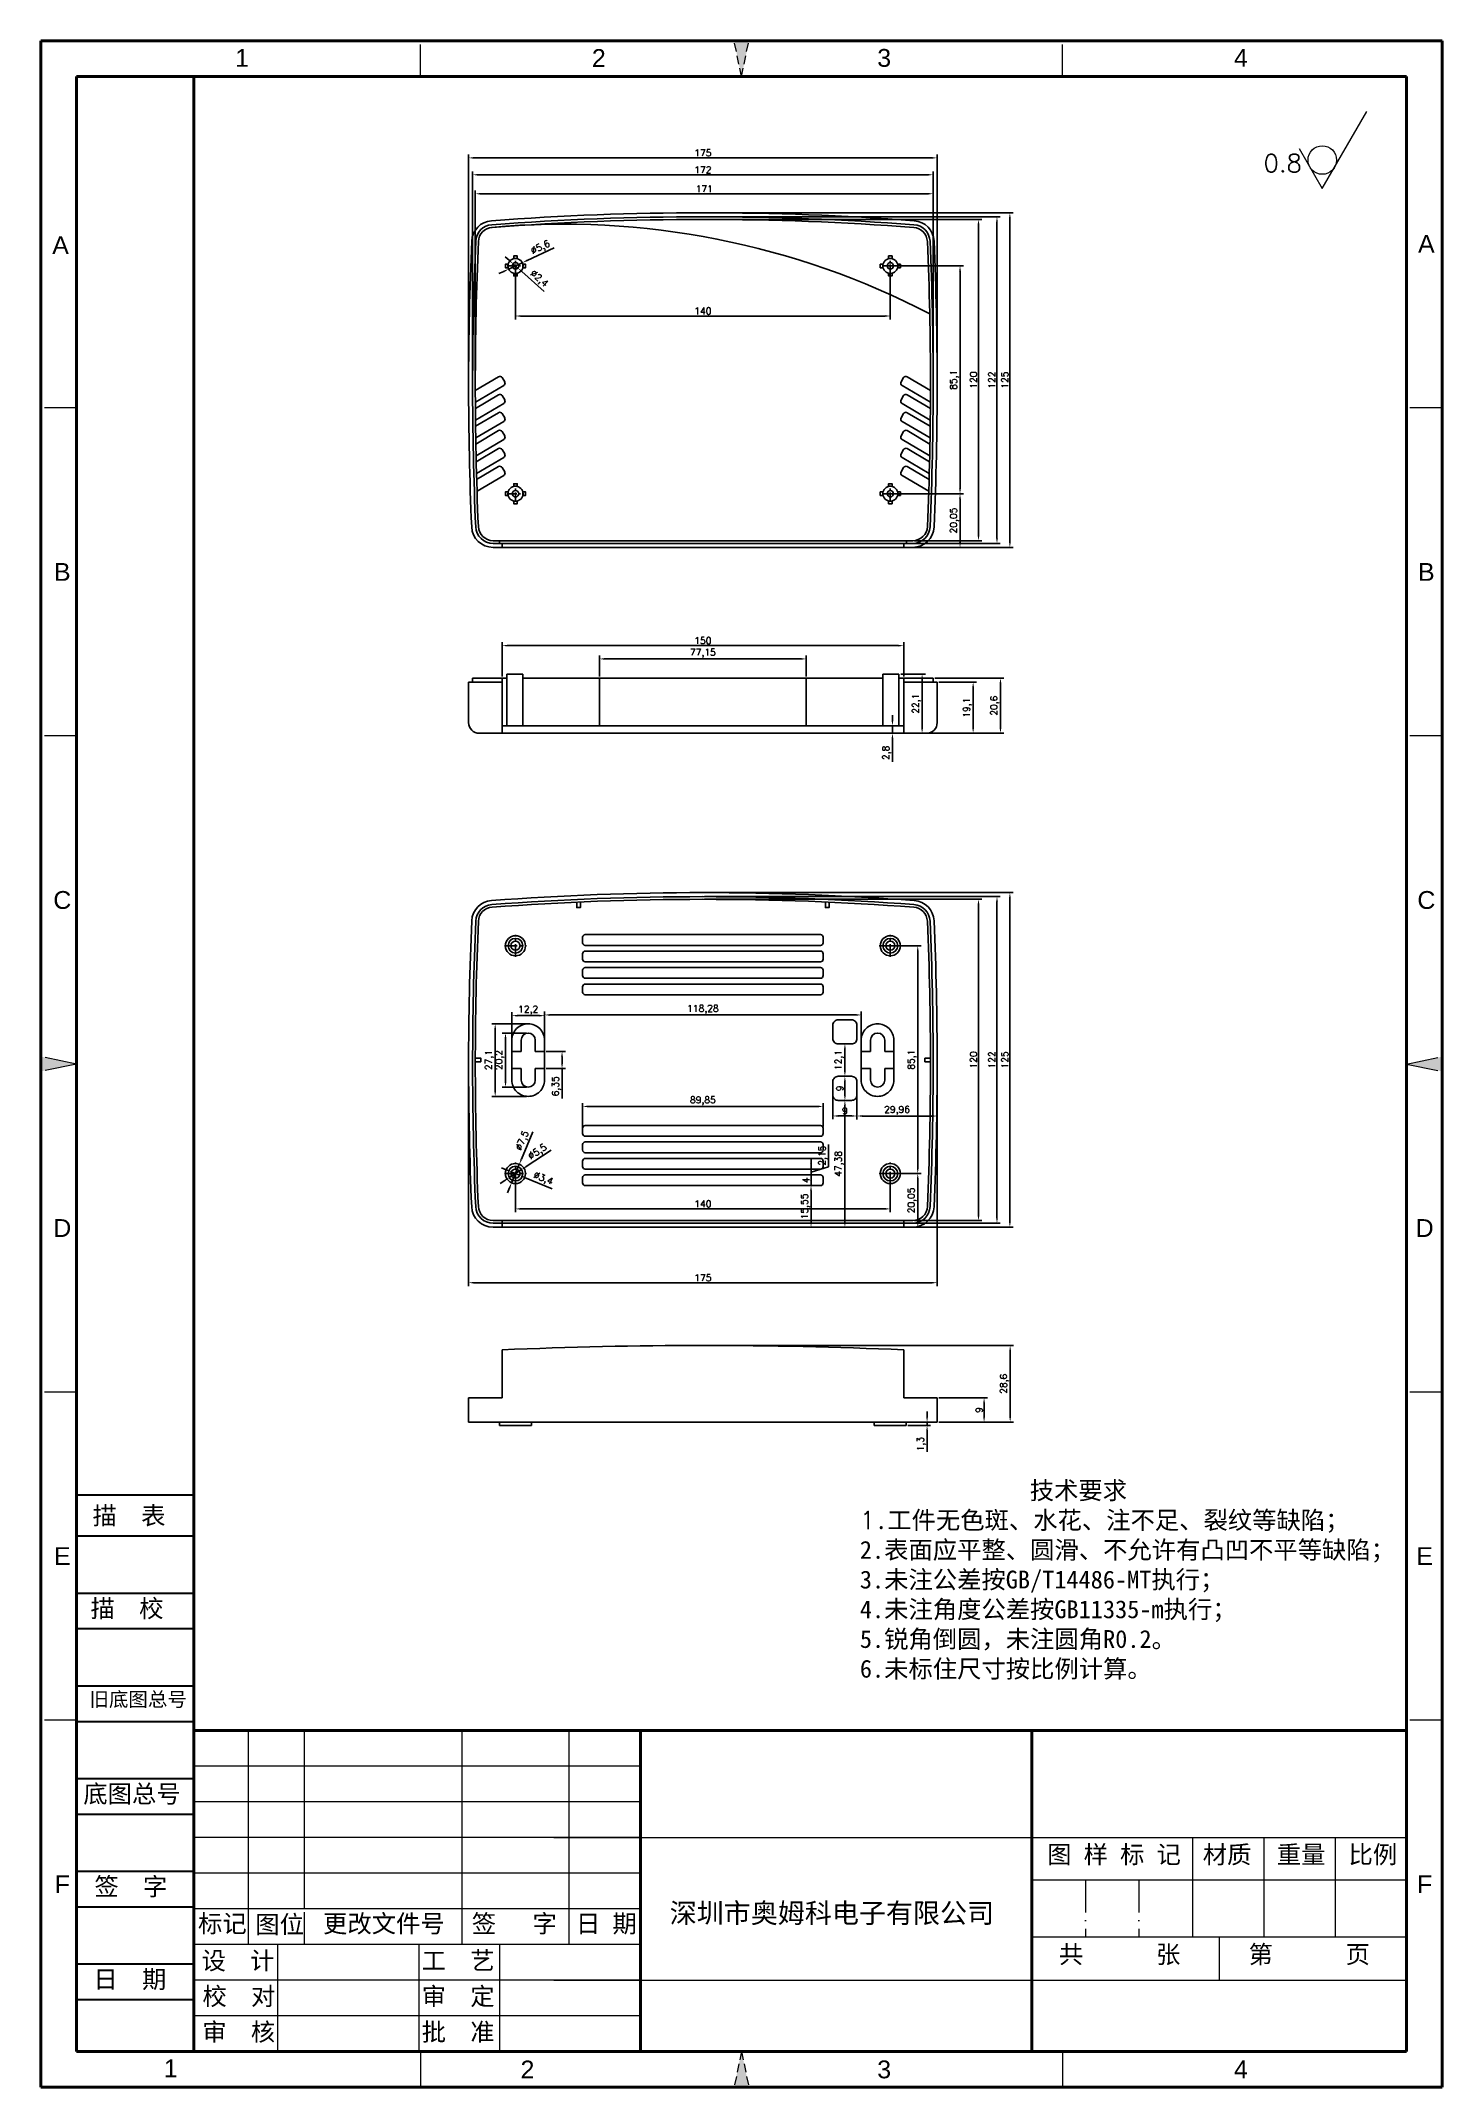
# Model space of a CAD drawing. Header units: millimetres. Extents: x 40460 to 40983, y -471 to 293.
import ezdxf
from ezdxf.enums import TextEntityAlignment as Align

# ---------------------------------------------------------------- set-up
doc = ezdxf.new("R2010")
doc.units = ezdxf.units.MM
for name, pattern in [('ACAD_ISO10W100', [18, 12, -3, 0, -3]), ('CENTER', [50.8, 31.75, -6.35, 6.35, -6.35]), ('HIDDEN2', [4.7625, 3.175, -1.5875])]:
    doc.linetypes.add(name, pattern=pattern)
for name, color, linetype, lineweight in [('dim', 82, 'Continuous', 9), ('图层1', 7, 'ACAD_ISO10W100', 15), ('图层2', 7, 'Continuous', 30), ('图层3', 7, 'Continuous', 15), ('图层4', 7, 'Continuous', 40), ('图层5', 7, 'HIDDEN2', 15), ('细实线', 3, 'Continuous', 18)]:
    doc.layers.add(name, color=color, linetype=linetype, lineweight=lineweight)
doc.layers.add('尺寸线', color=7, linetype='Continuous')
doc.styles.get("Standard").update_dxf_attribs({"font": 'txt', "bigfont": 'gbcbig.shx'})
doc.styles.add('样式 3', font='arial.ttf', dxfattribs={"height": 3.8})
doc.dimstyles.new('ISO-25', dxfattribs={"dimtxt": 2.5, "dimasz": 2.5, "dimexe": 1.25, "dimexo": 0.625, "dimtad": 1, "dimtxsty": 'Standard', "dimcen": 2.5, "dimadec": 0, "dimazin": 0, "dimtfac": 1, "dimtmove": 0, "dimatfit": 3, "dimfxl": 0, "dimarcsym": 0})

msp = doc.modelspace()

# ---------------------------------------------------------------- texts
at = {"layer": '图层1', "color": 0, "style": '样式 3'}
for s, p in [('B', (40467.641, 94.783)), ('B', (40977.085, 94.783)), ('C', (40467.641, -27.779)), ('C', (40977.085, -27.779)), ('D', (40467.641, -150.34)), ('D', (40976.461, -150.34)), ('E', (40467.641, -272.902)), ('E', (40976.461, -272.902)), ('F', (40467.641, -395.463)), ('F', (40976.461, -395.463))]:
    msp.add_text(s, height=6.661, dxfattribs=at).set_placement(p, align=Align.MIDDLE)
at = {"layer": '图层1', "color": 0, "attachment_point": 1}
for s, insert, char_height, width in [('{\\fSimSun|b0|i0|c134|p2;图 样 标 记}', (40835.475, -381.035), 6.66095, 82.63926), ('{\\fSimSun|b0|i0|c134|p2;材质 }', (40893.57, -381.063), 6.66095, 55.55316), ('{\\fSimSun|b0|i0|c134|p2;深圳市奥姆科电子有限公司}', (40694.501, -402.556), 7.40106, 139.84534), ('{\\fSimSun|b0|i0|c134|p2;标记}', (40518.354, -406.866), 6.66095, 18.65067), ('{\\fSimSun|b0|i0|c134|p2;图位}', (40539.745, -407.135), 6.66095, 18.65067), ('{\\fSimSun|b0|i0|c134|p2;更改文件号}', (40565.035, -406.866), 6.66095, 55.55316), ('{\\fSimSun|b0|i0|c134|p2;审  核}', (40519.922, -447.334), 6.66095, 54.01581), ('{\\fSimSun|b0|i0|c134|p2;批  准}', (40601.869, -447.334), 6.66095, 55.55316)]:
    msp.add_mtext(s, dxfattribs=dict(at, insert=insert, char_height=char_height, width=width))
at = {"layer": '图层2', "color": 0, "attachment_point": 1}
for s, insert, char_height, width in [('{\\fSimSun|b0|i0|c134|p2;描\\fSimSun|b0|i0|c0|p2;  \\fSimSun|b0|i0|c134|p2;表}', (40478.946, -254.462), 6.66088, 74.63965), ('{\\fSimSun|b0|i0|c134|p2;描\\fSimSun|b0|i0|c0|p2;  \\fSimSun|b0|i0|c134|p2;校}', (40478.187, -289.099), 6.66088, 74.63965), ('{\\fSimSun|b0|i0|c134|p2;旧底图总号}', (40477.812, -323.735), 5.32876, 74.63965), ('{\\fSimSun|b0|i0|c134|p2;底图总号}', (40475.502, -358.372), 6.66088, 74.63965), ('{\\fSimSun|b0|i0|c134|p2;重量 }', (40921.227, -381.063), 6.66095, 55.55316), ('{\\fSimSun|b0|i0|c134|p2;比例 }', (40948.025, -381.063), 6.66095, 55.55316), ('{\\fSimSun|b0|i0|c134|p2;签\\fSimSun|b0|i0|c0|p2;  \\fSimSun|b0|i0|c134|p2;字}', (40479.628, -393.008), 6.66088, 74.63965), ('{\\fSimSun|b0|i0|c134|p2;签   字}', (40620.579, -406.866), 6.66095, 55.55316), ('{\\fSimSun|b0|i0|c134|p2;日 期}', (40659.489, -406.866), 6.66095, 55.55316), ('{\\fSimSun|b0|i0|c134|p2;设  计}', (40519.663, -420.691), 6.66095, 51.63305), ('{\\fSimSun|b0|i0|c134|p2;工  艺}', (40601.869, -420.691), 6.66095, 55.55316), ('{\\fSimSun|b0|i0|c134|p2;共      张}', (40839.865, -418.336), 6.66095, 73.69729), ('{\\fSimSun|b0|i0|c134|p2;第      页}', (40910.691, -418.336), 6.66095, 68.4056), ('{\\fSimSun|b0|i0|c134|p2;日\\fSimSun|b0|i0|c0|p2;  \\fSimSun|b0|i0|c134|p2;期}', (40479.249, -427.645), 6.66088, 74.63965), ('{\\fSimSun|b0|i0|c134|p2;校  对}', (40519.984, -434.013), 6.66095, 48.29671), ('{\\fSimSun|b0|i0|c134|p2;审  定}', (40601.869, -434.013), 6.66095, 55.55316)]:
    msp.add_mtext(s, dxfattribs=dict(at, insert=insert, char_height=char_height, width=width))
at = {"layer": '图层3', "color": 0, "insert": (40765.516, -245.021), "char_height": 6.66095, "width": 315.49168, "attachment_point": 1}
msp.add_mtext('{\\fSimSun|b0|i0|c134|p54;              技术要求\\P}1{\\fSimSun|b0|i0|c134|p54;.工件无色斑、水花、注不足、裂纹等缺陷；\\P2.表面应平整、圆滑、不允许有凸凹不平等缺陷；\\P3.未注公差按GB/T14486-MT执行；\\P4.未注角度公差按GB11335-m执行；\\P5.锐角倒圆，未注圆角R0.2。}\\P{\\fSimSun|b0|i0|c134|p2;6.未标住尺寸按比例计算。}', dxfattribs=at)
at = {"layer": '图层5', "color": 0, "style": '样式 3'}
for s, p in [('1', (40534.806, 286.807)), ('2', (40668.025, 286.807)), ('3', (40774.6, 286.807)), ('4', (40907.819, 286.807)), ('A', (40466.994, 216.859)), ('A', (40977.085, 217.344)), ('1', (40508.162, -464.255)), ('2', (40641.381, -464.653)), ('3', (40774.6, -464.653)), ('4', (40907.819, -464.653))]:
    msp.add_text(s, height=6.661, dxfattribs=at).set_placement(p, align=Align.MIDDLE)
at = {"layer": '细实线', "color": 0, "insert": (40916.315, 250.779), "char_height": 6.661, "width": 24.86833, "attachment_point": 1}
msp.add_mtext('0.8', dxfattribs=at)

# ---------------------------------------------------------------- blocks, each defined once
blk = doc.blocks.new('*D3245')
at = {"layer": 'Defpoints', "color": 0, "transparency": 16777216}
for p in [(40794.39, -213.83), (40811.91, -213.83), (40794.39, -222.83)]:
    blk.add_point(p, dxfattribs=at)
at = {"layer": 'dim', "color": 0, "lineweight": -2, "transparency": 16777216}
for p, q in [((40795.02, -213.83), (40813.16, -213.83)), ((40811.91, -220.83), (40811.91, -215.83)), ((40795.02, -222.83), (40813.16, -222.83))]:
    blk.add_line(p, q, dxfattribs=at)
at = {"layer": 'dim', "color": 0, "transparency": 16777216}
for points in [[(40811.58, -215.83), (40812.25, -215.83), (40811.91, -213.83)], [(40811.58, -220.83), (40812.25, -220.83), (40811.91, -222.83)]]:
    blk.add_solid(points, dxfattribs=at)
at = {"layer": 'dim', "color": 0, "transparency": 16777216, "insert": (40810.04, -218.33), "char_height": 2.5, "attachment_point": 5, "rotation": 90}
blk.add_mtext('9', dxfattribs=at)
blk = doc.blocks.new('*D3246')
at = {"layer": 'Defpoints', "color": 0, "transparency": 16777216}
for p in [(40706.89, -194.23), (40821.65, -194.23), (40794.39, -222.83)]:
    blk.add_point(p, dxfattribs=at)
at = {"layer": 'dim', "color": 0, "lineweight": -2, "transparency": 16777216}
for p, q in [((40707.52, -194.23), (40822.9, -194.23)), ((40821.65, -220.83), (40821.65, -196.23)), ((40795.02, -222.83), (40822.9, -222.83))]:
    blk.add_line(p, q, dxfattribs=at)
at = {"layer": 'dim', "color": 0, "transparency": 16777216}
for points in [[(40821.32, -196.23), (40821.98, -196.23), (40821.65, -194.23)], [(40821.32, -220.83), (40821.98, -220.83), (40821.65, -222.83)]]:
    blk.add_solid(points, dxfattribs=at)
at = {"layer": 'dim', "color": 0, "transparency": 16777216, "insert": (40819.57, -208.53), "char_height": 2.5, "attachment_point": 5, "rotation": 90}
blk.add_mtext('28,6', dxfattribs=at)
blk = doc.blocks.new('*D3247')
at = {"layer": 'Defpoints', "color": 0, "transparency": 16777216}
for p in [(40782.87, -222.83), (40782.87, -224.13), (40790.62, -224.13)]:
    blk.add_point(p, dxfattribs=at)
at = {"layer": 'dim', "color": 0, "lineweight": -2, "transparency": 16777216}
for p, q in [((40790.62, -220.83), (40790.62, -218.83)), ((40783.49, -222.83), (40791.87, -222.83)), ((40783.49, -224.13), (40791.87, -224.13)), ((40790.62, -222.83), (40790.62, -224.13)), ((40790.62, -226.13), (40790.62, -233.96))]:
    blk.add_line(p, q, dxfattribs=at)
at = {"layer": 'dim', "color": 0, "transparency": 16777216}
for points in [[(40790.29, -220.83), (40790.96, -220.83), (40790.62, -222.83)], [(40790.29, -226.13), (40790.96, -226.13), (40790.62, -224.13)]]:
    blk.add_solid(points, dxfattribs=at)
at = {"layer": 'dim', "color": 0, "transparency": 16777216, "insert": (40788.54, -231.04), "char_height": 2.5, "attachment_point": 5, "rotation": 90}
blk.add_mtext('1,3', dxfattribs=at)
blk = doc.blocks.new('*D3248')
at = {"layer": 'Defpoints', "color": 0, "transparency": 16777216}
for p in [(40636.89, -129.99), (40776.89, -129.99), (40636.89, -143.19)]:
    blk.add_point(p, dxfattribs=at)
at = {"layer": 'dim', "color": 0, "lineweight": -2, "transparency": 16777216}
for p, q in [((40636.89, -130.61), (40636.89, -144.44)), ((40776.89, -130.61), (40776.89, -144.44)), ((40774.89, -143.19), (40638.89, -143.19))]:
    blk.add_line(p, q, dxfattribs=at)
at = {"layer": 'dim', "color": 0, "transparency": 16777216}
for points in [[(40638.89, -142.85), (40638.89, -143.52), (40636.89, -143.19)], [(40774.89, -142.85), (40774.89, -143.52), (40776.89, -143.19)]]:
    blk.add_solid(points, dxfattribs=at)
at = {"layer": 'dim', "color": 0, "transparency": 16777216, "insert": (40706.89, -141.31), "char_height": 2.5, "attachment_point": 5}
blk.add_mtext('140', dxfattribs=at)
blk = doc.blocks.new('*D3249')
at = {"layer": 'Defpoints', "color": 0, "transparency": 16777216}
for p in [(40776.89, -129.99), (40787.14, -129.99), (40781.89, -150.04)]:
    blk.add_point(p, dxfattribs=at)
at = {"layer": 'dim', "color": 0, "lineweight": -2, "transparency": 16777216}
for p, q in [((40777.52, -129.99), (40788.39, -129.99)), ((40787.14, -148.04), (40787.14, -131.99)), ((40782.52, -150.04), (40788.39, -150.04))]:
    blk.add_line(p, q, dxfattribs=at)
at = {"layer": 'dim', "color": 0, "transparency": 16777216}
for points in [[(40786.81, -131.99), (40787.47, -131.99), (40787.14, -129.99)], [(40786.81, -148.04), (40787.47, -148.04), (40787.14, -150.04)]]:
    blk.add_solid(points, dxfattribs=at)
at = {"layer": 'dim', "color": 0, "transparency": 16777216, "insert": (40785.06, -140.01), "char_height": 2.5, "attachment_point": 5, "rotation": 90}
blk.add_mtext('20,05', dxfattribs=at)
blk = doc.blocks.new('*D3250')
at = {"layer": 'Defpoints', "color": 0, "transparency": 16777216}
for p in [(40776.89, -44.89), (40787.14, -44.89), (40776.89, -129.99)]:
    blk.add_point(p, dxfattribs=at)
at = {"layer": 'dim', "color": 0, "lineweight": -2, "transparency": 16777216}
for p, q in [((40777.52, -44.89), (40788.39, -44.89)), ((40787.14, -127.99), (40787.14, -46.89)), ((40777.52, -129.99), (40788.39, -129.99))]:
    blk.add_line(p, q, dxfattribs=at)
at = {"layer": 'dim', "color": 0, "transparency": 16777216}
for points in [[(40786.81, -46.89), (40787.47, -46.89), (40787.14, -44.89)], [(40786.81, -127.99), (40787.47, -127.99), (40787.14, -129.99)]]:
    blk.add_solid(points, dxfattribs=at)
at = {"layer": 'dim', "color": 0, "transparency": 16777216, "insert": (40785.06, -87.44), "char_height": 2.5, "attachment_point": 5, "rotation": 90}
blk.add_mtext('85,1', dxfattribs=at)
blk = doc.blocks.new('*D3251')
at = {"layer": 'Defpoints', "color": 0, "transparency": 16777216}
for p in [(40755.43, -100.66), (40764.43, -100.66), (40755.43, -108.48)]:
    blk.add_point(p, dxfattribs=at)
at = {"layer": 'dim', "color": 0, "lineweight": -2, "transparency": 16777216}
for p, q in [((40755.43, -101.29), (40755.43, -109.73)), ((40764.43, -101.29), (40764.43, -109.73)), ((40762.43, -108.48), (40757.43, -108.48))]:
    blk.add_line(p, q, dxfattribs=at)
at = {"layer": 'dim', "color": 0, "transparency": 16777216}
for points in [[(40757.43, -108.15), (40757.43, -108.81), (40755.43, -108.48)], [(40762.43, -108.15), (40762.43, -108.81), (40764.43, -108.48)]]:
    blk.add_solid(points, dxfattribs=at)
at = {"layer": 'dim', "color": 0, "transparency": 16777216, "insert": (40759.93, -106.6), "char_height": 2.5, "attachment_point": 5}
blk.add_mtext('9', dxfattribs=at)
blk = doc.blocks.new('*D3252')
at = {"layer": 'Defpoints', "color": 0, "transparency": 16777216}
for p in [(40757.59, -102.66), (40759.93, -102.66), (40757.59, -150.04)]:
    blk.add_point(p, dxfattribs=at)
at = {"layer": 'dim', "color": 0, "lineweight": -2, "transparency": 16777216}
for p, q in [((40758.22, -102.66), (40761.18, -102.66)), ((40759.93, -148.04), (40759.93, -104.66)), ((40758.22, -150.04), (40761.18, -150.04))]:
    blk.add_line(p, q, dxfattribs=at)
at = {"layer": 'dim', "color": 0, "transparency": 16777216}
for points in [[(40759.6, -104.66), (40760.27, -104.66), (40759.93, -102.66)], [(40759.6, -148.04), (40760.27, -148.04), (40759.93, -150.04)]]:
    blk.add_solid(points, dxfattribs=at)
at = {"layer": 'dim', "color": 0, "transparency": 16777216, "insert": (40757.85, -126.35), "char_height": 2.5, "attachment_point": 5, "rotation": 90}
blk.add_mtext('47,38', dxfattribs=at)
blk = doc.blocks.new('*D3253')
at = {"layer": 'Defpoints', "color": 0, "transparency": 16777216}
for p in [(40757.43, -93.66), (40759.93, -93.66), (40757.59, -102.66)]:
    blk.add_point(p, dxfattribs=at)
at = {"layer": 'dim', "color": 0, "lineweight": -2, "transparency": 16777216}
for p, q in [((40758.06, -93.66), (40761.18, -93.66)), ((40759.93, -100.66), (40759.93, -95.66)), ((40758.22, -102.66), (40761.18, -102.66))]:
    blk.add_line(p, q, dxfattribs=at)
at = {"layer": 'dim', "color": 0, "transparency": 16777216}
for points in [[(40759.6, -95.66), (40760.27, -95.66), (40759.93, -93.66)], [(40759.6, -100.66), (40760.27, -100.66), (40759.93, -102.66)]]:
    blk.add_solid(points, dxfattribs=at)
at = {"layer": 'dim', "color": 0, "transparency": 16777216, "insert": (40758.06, -98.16), "char_height": 2.5, "attachment_point": 5, "rotation": 90}
blk.add_mtext('9', dxfattribs=at)
blk = doc.blocks.new('*D3254')
at = {"layer": 'Defpoints', "color": 0, "transparency": 16777216}
for p in [(40757.43, -81.56), (40759.93, -81.56), (40757.43, -93.66)]:
    blk.add_point(p, dxfattribs=at)
at = {"layer": 'dim', "color": 0, "lineweight": -2, "transparency": 16777216}
for p, q in [((40758.06, -81.56), (40761.18, -81.56)), ((40759.93, -91.66), (40759.93, -83.56)), ((40758.06, -93.66), (40761.18, -93.66))]:
    blk.add_line(p, q, dxfattribs=at)
at = {"layer": 'dim', "color": 0, "transparency": 16777216}
for points in [[(40759.6, -83.56), (40760.27, -83.56), (40759.93, -81.56)], [(40759.6, -91.66), (40760.27, -91.66), (40759.93, -93.66)]]:
    blk.add_solid(points, dxfattribs=at)
at = {"layer": 'dim', "color": 0, "transparency": 16777216, "insert": (40757.85, -87.61), "char_height": 2.5, "attachment_point": 5, "rotation": 90}
blk.add_mtext('12,1', dxfattribs=at)
blk = doc.blocks.new('*D3255')
at = {"layer": 'Defpoints', "color": 0, "transparency": 16777216}
for p in [(40794.39, -89), (40764.43, -100.66), (40794.39, -108.49)]:
    blk.add_point(p, dxfattribs=at)
at = {"layer": 'dim', "color": 0, "lineweight": -2, "transparency": 16777216}
for p, q in [((40794.39, -89.62), (40794.39, -109.74)), ((40764.43, -101.29), (40764.43, -109.74)), ((40766.43, -108.49), (40792.39, -108.49))]:
    blk.add_line(p, q, dxfattribs=at)
at = {"layer": 'dim', "color": 0, "transparency": 16777216}
for points in [[(40766.43, -108.16), (40766.43, -108.82), (40764.43, -108.49)], [(40792.39, -108.16), (40792.39, -108.82), (40794.39, -108.49)]]:
    blk.add_solid(points, dxfattribs=at)
at = {"layer": 'dim', "color": 0, "transparency": 16777216, "insert": (40779.41, -106.41), "char_height": 2.5, "attachment_point": 5}
blk.add_mtext('29,96', dxfattribs=at)
blk = doc.blocks.new('*D3256')
at = {"layer": 'Defpoints', "color": 0, "transparency": 16777216}
for p in [(40766.03, -70.73), (40647.75, -84.44), (40766.03, -84.44)]:
    blk.add_point(p, dxfattribs=at)
at = {"layer": 'dim', "color": 0, "lineweight": -2, "transparency": 16777216}
for p, q in [((40647.75, -83.81), (40647.75, -69.48)), ((40649.75, -70.73), (40764.03, -70.73)), ((40766.03, -83.81), (40766.03, -69.48))]:
    blk.add_line(p, q, dxfattribs=at)
at = {"layer": 'dim', "color": 0, "transparency": 16777216}
for points in [[(40649.75, -70.4), (40649.75, -71.07), (40647.75, -70.73)], [(40764.03, -70.4), (40764.03, -71.07), (40766.03, -70.73)]]:
    blk.add_solid(points, dxfattribs=at)
at = {"layer": 'dim', "color": 0, "transparency": 16777216, "insert": (40706.89, -68.65), "char_height": 2.5, "attachment_point": 5}
blk.add_mtext('118,28', dxfattribs=at)
blk = doc.blocks.new('*D3257')
at = {"layer": 'Defpoints', "color": 0, "transparency": 16777216}
for p in [(40635.55, -71), (40635.55, -80.16), (40647.75, -80.16)]:
    blk.add_point(p, dxfattribs=at)
at = {"layer": 'dim', "color": 0, "lineweight": -2, "transparency": 16777216}
for p, q in [((40635.55, -79.54), (40635.55, -69.75)), ((40645.75, -71), (40637.55, -71)), ((40647.75, -79.54), (40647.75, -69.75))]:
    blk.add_line(p, q, dxfattribs=at)
at = {"layer": 'dim', "color": 0, "transparency": 16777216}
for points in [[(40637.55, -70.67), (40637.55, -71.34), (40635.55, -71)], [(40645.75, -70.67), (40645.75, -71.34), (40647.75, -71)]]:
    blk.add_solid(points, dxfattribs=at)
at = {"layer": 'dim', "color": 0, "transparency": 16777216, "insert": (40641.65, -68.92), "char_height": 2.5, "attachment_point": 5}
blk.add_mtext('12,2', dxfattribs=at)
blk = doc.blocks.new('*D3258')
at = {"layer": 'Defpoints', "color": 0, "transparency": 16777216}
for p in [(40629.32, -74.06), (40641.65, -74.06), (40641.65, -101.16)]:
    blk.add_point(p, dxfattribs=at)
at = {"layer": 'dim', "color": 0, "lineweight": -2, "transparency": 16777216}
for p, q in [((40641.03, -74.06), (40628.07, -74.06)), ((40629.32, -99.16), (40629.32, -76.06)), ((40641.03, -101.16), (40628.07, -101.16))]:
    blk.add_line(p, q, dxfattribs=at)
at = {"layer": 'dim', "color": 0, "transparency": 16777216}
for points in [[(40628.99, -76.06), (40629.66, -76.06), (40629.32, -74.06)], [(40628.99, -99.16), (40629.66, -99.16), (40629.32, -101.16)]]:
    blk.add_solid(points, dxfattribs=at)
at = {"layer": 'dim', "color": 0, "transparency": 16777216, "insert": (40627.24, -87.61), "char_height": 2.5, "attachment_point": 5, "rotation": 90}
blk.add_mtext('27,1', dxfattribs=at)
blk = doc.blocks.new('*D3259')
at = {"layer": 'Defpoints', "color": 0, "transparency": 16777216}
for p in [(40641.65, -77.51), (40633.18, -97.71), (40641.65, -97.71)]:
    blk.add_point(p, dxfattribs=at)
at = {"layer": 'dim', "color": 0, "lineweight": -2, "transparency": 16777216}
for p, q in [((40641.03, -77.51), (40631.93, -77.51)), ((40633.18, -79.51), (40633.18, -95.71)), ((40641.03, -97.71), (40631.93, -97.71))]:
    blk.add_line(p, q, dxfattribs=at)
at = {"layer": 'dim', "color": 0, "transparency": 16777216}
for points in [[(40632.84, -79.51), (40633.51, -79.51), (40633.18, -77.51)], [(40632.84, -95.71), (40633.51, -95.71), (40633.18, -97.71)]]:
    blk.add_solid(points, dxfattribs=at)
at = {"layer": 'dim', "color": 0, "transparency": 16777216, "insert": (40631.09, -87.61), "char_height": 2.5, "attachment_point": 5, "rotation": 90}
blk.add_mtext('20,2', dxfattribs=at)
blk = doc.blocks.new('*D3260')
at = {"layer": 'Defpoints', "color": 0, "transparency": 16777216}
for p in [(40647.75, -84.44), (40647.75, -90.79), (40654.29, -90.79)]:
    blk.add_point(p, dxfattribs=at)
at = {"layer": 'dim', "color": 0, "lineweight": -2, "transparency": 16777216}
for p, q in [((40648.38, -84.44), (40655.54, -84.44)), ((40648.38, -90.79), (40655.54, -90.79)), ((40654.29, -86.44), (40654.29, -88.79)), ((40654.29, -90.79), (40654.29, -101.95))]:
    blk.add_line(p, q, dxfattribs=at)
at = {"layer": 'dim', "color": 0, "transparency": 16777216}
for points in [[(40653.95, -86.44), (40654.62, -86.44), (40654.29, -84.44)], [(40653.95, -88.79), (40654.62, -88.79), (40654.29, -90.79)]]:
    blk.add_solid(points, dxfattribs=at)
at = {"layer": 'dim', "color": 0, "transparency": 16777216, "insert": (40652.2, -97.37), "char_height": 2.5, "attachment_point": 5, "rotation": 90}
blk.add_mtext('6,35', dxfattribs=at)
blk = doc.blocks.new('*D3261')
at = {"layer": 'Defpoints', "color": 0, "transparency": 16777216}
for p in [(40706.89, -25.04), (40821.54, -25.04), (40781.89, -150.04)]:
    blk.add_point(p, dxfattribs=at)
at = {"layer": 'dim', "color": 0, "lineweight": -2, "transparency": 16777216}
for p, q in [((40707.52, -25.04), (40822.79, -25.04)), ((40821.54, -148.04), (40821.54, -27.04)), ((40782.52, -150.04), (40822.79, -150.04))]:
    blk.add_line(p, q, dxfattribs=at)
at = {"layer": 'dim', "color": 0, "transparency": 16777216}
for points in [[(40821.21, -27.04), (40821.88, -27.04), (40821.54, -25.04)], [(40821.21, -148.04), (40821.88, -148.04), (40821.54, -150.04)]]:
    blk.add_solid(points, dxfattribs=at)
at = {"layer": 'dim', "color": 0, "transparency": 16777216, "insert": (40819.67, -87.54), "char_height": 2.5, "attachment_point": 5, "rotation": 90}
blk.add_mtext('125', dxfattribs=at)
blk = doc.blocks.new('*D3262')
at = {"layer": 'Defpoints', "color": 0, "transparency": 16777216}
for p in [(40706.89, -26.54), (40816.73, -26.54), (40781.89, -148.54)]:
    blk.add_point(p, dxfattribs=at)
at = {"layer": 'dim', "color": 0, "lineweight": -2, "transparency": 16777216}
for p, q in [((40707.52, -26.54), (40817.98, -26.54)), ((40816.73, -146.54), (40816.73, -28.54)), ((40782.52, -148.54), (40817.98, -148.54))]:
    blk.add_line(p, q, dxfattribs=at)
at = {"layer": 'dim', "color": 0, "transparency": 16777216}
for points in [[(40816.39, -28.54), (40817.06, -28.54), (40816.73, -26.54)], [(40816.39, -146.54), (40817.06, -146.54), (40816.73, -148.54)]]:
    blk.add_solid(points, dxfattribs=at)
at = {"layer": 'dim', "color": 0, "transparency": 16777216, "insert": (40814.85, -87.54), "char_height": 2.5, "attachment_point": 5, "rotation": 90}
blk.add_mtext('122', dxfattribs=at)
blk = doc.blocks.new('*D3263')
at = {"layer": 'Defpoints', "color": 0, "transparency": 16777216}
for p in [(40706.89, -27.54), (40809.83, -27.54), (40785.26, -147.54)]:
    blk.add_point(p, dxfattribs=at)
at = {"layer": 'dim', "color": 0, "lineweight": -2, "transparency": 16777216}
for p, q in [((40707.52, -27.54), (40811.08, -27.54)), ((40809.83, -145.54), (40809.83, -29.54)), ((40785.88, -147.54), (40811.08, -147.54))]:
    blk.add_line(p, q, dxfattribs=at)
at = {"layer": 'dim', "color": 0, "transparency": 16777216}
for points in [[(40809.49, -29.54), (40810.16, -29.54), (40809.83, -27.54)], [(40809.49, -145.54), (40810.16, -145.54), (40809.83, -147.54)]]:
    blk.add_solid(points, dxfattribs=at)
at = {"layer": 'dim', "color": 0, "transparency": 16777216, "insert": (40807.95, -87.54), "char_height": 2.5, "attachment_point": 5, "rotation": 90}
blk.add_mtext('120', dxfattribs=at)
blk = doc.blocks.new('*D3264')
at = {"layer": 'Defpoints', "color": 0, "transparency": 16777216}
for p in [(40619.39, -88.95), (40794.39, -89), (40619.39, -170.77)]:
    blk.add_point(p, dxfattribs=at)
at = {"layer": 'dim', "color": 0, "lineweight": -2, "transparency": 16777216}
for p, q in [((40619.39, -89.57), (40619.39, -172.02)), ((40794.39, -89.62), (40794.39, -172.02)), ((40792.39, -170.77), (40621.39, -170.77))]:
    blk.add_line(p, q, dxfattribs=at)
at = {"layer": 'dim', "color": 0, "transparency": 16777216}
for points in [[(40621.39, -170.44), (40621.39, -171.1), (40619.39, -170.77)], [(40792.39, -170.44), (40792.39, -171.1), (40794.39, -170.77)]]:
    blk.add_solid(points, dxfattribs=at)
at = {"layer": 'dim', "color": 0, "transparency": 16777216, "insert": (40706.89, -168.89), "char_height": 2.5, "attachment_point": 5}
blk.add_mtext('175', dxfattribs=at)
blk = doc.blocks.new('*D3265')
at = {"layer": 'Defpoints', "color": 0, "transparency": 16777216}
for p in [(40638.33, -126.52), (40635.46, -133.45)]:
    blk.add_point(p, dxfattribs=at)
at = {"layer": 'dim', "color": 0, "lineweight": -2, "transparency": 16777216}
for p, q in [((40643.36, -114.36), (40639.09, -124.67)), ((40635.46, -133.45), (40638.33, -126.52)), ((40634.7, -135.3), (40633.93, -137.15))]:
    blk.add_line(p, q, dxfattribs=at)
at = {"layer": 'dim', "color": 0, "transparency": 16777216}
for points in [[(40638.78, -124.55), (40639.4, -124.8), (40638.33, -126.52)], [(40634.39, -135.17), (40635, -135.43), (40635.46, -133.45)]]:
    blk.add_solid(points, dxfattribs=at)
at = {"layer": 'dim', "color": 0, "transparency": 16777216, "insert": (40639.68, -117.79), "char_height": 2.5, "attachment_point": 5, "rotation": 67.5276}
blk.add_mtext('∅7,5', dxfattribs=at)
blk = doc.blocks.new('*D3266')
at = {"layer": 'Defpoints', "color": 0, "transparency": 16777216}
for p in [(40639.2, -128.48), (40634.59, -131.49)]:
    blk.add_point(p, dxfattribs=at)
at = {"layer": 'dim', "color": 0, "lineweight": -2, "transparency": 16777216}
for p, q in [((40650.22, -121.28), (40640.87, -127.39)), ((40634.59, -131.49), (40639.2, -128.48)), ((40632.92, -132.58), (40631.24, -133.68))]:
    blk.add_line(p, q, dxfattribs=at)
at = {"layer": 'dim', "color": 0, "transparency": 16777216}
for points in [[(40640.69, -127.11), (40641.05, -127.67), (40639.2, -128.48)], [(40632.73, -132.31), (40633.1, -132.86), (40634.59, -131.49)]]:
    blk.add_solid(points, dxfattribs=at)
at = {"layer": 'dim', "color": 0, "transparency": 16777216, "insert": (40645.24, -122.05), "char_height": 2.5, "attachment_point": 5, "rotation": 33.14589}
blk.add_mtext('∅5,5', dxfattribs=at)
blk = doc.blocks.new('*D3267')
at = {"layer": 'Defpoints', "color": 0, "transparency": 16777216}
for p in [(40635.32, -129.34), (40638.46, -130.64)]:
    blk.add_point(p, dxfattribs=at)
at = {"layer": 'dim', "color": 0, "lineweight": -2, "transparency": 16777216}
for p, q in [((40633.48, -128.57), (40631.63, -127.8)), ((40635.32, -129.34), (40638.46, -130.64)), ((40650.62, -135.69), (40640.31, -131.41))]:
    blk.add_line(p, q, dxfattribs=at)
at = {"layer": 'dim', "color": 0, "transparency": 16777216}
for points in [[(40633.6, -128.26), (40633.35, -128.88), (40635.32, -129.34)], [(40640.44, -131.1), (40640.18, -131.71), (40638.46, -130.64)]]:
    blk.add_solid(points, dxfattribs=at)
at = {"layer": 'dim', "color": 0, "transparency": 16777216, "insert": (40647.19, -132.01), "char_height": 2.5, "attachment_point": 5, "rotation": 337.45754}
blk.add_mtext('∅3,4', dxfattribs=at)
blk = doc.blocks.new('*D3268')
at = {"layer": 'Defpoints', "color": 0, "transparency": 16777216}
for p in [(40661.97, -104.92), (40661.97, -114.04), (40751.82, -113.04)]:
    blk.add_point(p, dxfattribs=at)
at = {"layer": 'dim', "color": 0, "lineweight": -2, "transparency": 16777216}
for p, q in [((40661.97, -113.41), (40661.97, -103.67)), ((40749.82, -104.92), (40663.97, -104.92)), ((40751.82, -112.41), (40751.82, -103.67))]:
    blk.add_line(p, q, dxfattribs=at)
at = {"layer": 'dim', "color": 0, "transparency": 16777216}
for points in [[(40663.97, -104.58), (40663.97, -105.25), (40661.97, -104.92)], [(40749.82, -104.58), (40749.82, -105.25), (40751.82, -104.92)]]:
    blk.add_solid(points, dxfattribs=at)
at = {"layer": 'dim', "color": 0, "transparency": 16777216, "insert": (40706.89, -102.83), "char_height": 2.5, "attachment_point": 5}
blk.add_mtext('89,85', dxfattribs=at)
blk = doc.blocks.new('*D3269')
at = {"layer": 'Defpoints', "color": 0, "transparency": 16777216}
for p in [(40742.8, -134.49), (40747.28, -134.49), (40742.8, -150.04)]:
    blk.add_point(p, dxfattribs=at)
at = {"layer": 'dim', "color": 0, "lineweight": -2, "transparency": 16777216}
for p, q in [((40743.42, -134.49), (40748.53, -134.49)), ((40747.28, -148.04), (40747.28, -136.49)), ((40743.42, -150.04), (40748.53, -150.04))]:
    blk.add_line(p, q, dxfattribs=at)
at = {"layer": 'dim', "color": 0, "transparency": 16777216}
for points in [[(40746.95, -136.49), (40747.61, -136.49), (40747.28, -134.49)], [(40746.95, -148.04), (40747.61, -148.04), (40747.28, -150.04)]]:
    blk.add_solid(points, dxfattribs=at)
at = {"layer": 'dim', "color": 0, "transparency": 16777216, "insert": (40745.2, -142.26), "char_height": 2.5, "attachment_point": 5, "rotation": 90}
blk.add_mtext('15,55', dxfattribs=at)
blk = doc.blocks.new('*D3270')
at = {"layer": 'Defpoints', "color": 0, "transparency": 16777216}
for p in [(40742.8, -130.49), (40742.8, -134.49), (40747.28, -130.49)]:
    blk.add_point(p, dxfattribs=at)
at = {"layer": 'dim', "color": 0, "lineweight": -2, "transparency": 16777216}
for p, q in [((40747.28, -128.49), (40747.28, -126.49)), ((40743.42, -130.49), (40748.53, -130.49)), ((40743.42, -134.49), (40748.53, -134.49)), ((40747.28, -134.49), (40747.28, -130.49)), ((40747.28, -136.49), (40747.28, -138.49))]:
    blk.add_line(p, q, dxfattribs=at)
at = {"layer": 'dim', "color": 0, "transparency": 16777216}
for points in [[(40746.95, -128.49), (40747.61, -128.49), (40747.28, -130.49)], [(40746.95, -136.49), (40747.61, -136.49), (40747.28, -134.49)]]:
    blk.add_solid(points, dxfattribs=at)
at = {"layer": 'dim', "color": 0, "transparency": 16777216, "insert": (40745.4, -132.49), "char_height": 2.5, "attachment_point": 5, "rotation": 90}
blk.add_mtext('4', dxfattribs=at)
blk = doc.blocks.new('*D3271')
at = {"layer": 'Defpoints', "color": 0, "transparency": 16777216}
for p in [(40742.8, -128.34), (40747.28, -128.34), (40742.8, -130.49)]:
    blk.add_point(p, dxfattribs=at)
at = {"layer": 'dim', "color": 0, "lineweight": -2, "transparency": 16777216}
for p, q in [((40753.84, -127.44), (40753.84, -119.11)), ((40743.42, -128.34), (40748.53, -128.34)), ((40747.28, -126.34), (40747.28, -124.34)), ((40747.28, -129.41), (40753.84, -127.44)), ((40747.28, -130.49), (40747.28, -128.34)), ((40747.28, -130.49), (40747.28, -128.34)), ((40743.42, -130.49), (40748.53, -130.49)), ((40747.28, -132.49), (40747.28, -134.49))]:
    blk.add_line(p, q, dxfattribs=at)
at = {"layer": 'dim', "color": 0, "transparency": 16777216}
for points in [[(40746.95, -126.34), (40747.61, -126.34), (40747.28, -128.34)], [(40746.95, -132.49), (40747.61, -132.49), (40747.28, -130.49)]]:
    blk.add_solid(points, dxfattribs=at)
at = {"layer": 'dim', "color": 0, "transparency": 16777216, "insert": (40751.76, -123.28), "char_height": 2.5, "attachment_point": 5, "rotation": 90}
blk.add_mtext('2,15', dxfattribs=at)
blk = doc.blocks.new('*D3272')
at = {"layer": 'Defpoints', "color": 0, "transparency": 16777216}
for p in [(40794.39, 53.6), (40807.82, 53.6), (40790.39, 34.5)]:
    blk.add_point(p, dxfattribs=at)
at = {"layer": 'dim', "color": 0, "lineweight": -2, "transparency": 16777216}
for p, q in [((40795.02, 53.6), (40809.07, 53.6)), ((40807.82, 36.5), (40807.82, 51.6)), ((40791.02, 34.5), (40809.07, 34.5))]:
    blk.add_line(p, q, dxfattribs=at)
at = {"layer": 'dim', "color": 0, "transparency": 16777216}
for points in [[(40807.49, 51.6), (40808.16, 51.6), (40807.82, 53.6)], [(40807.49, 36.5), (40808.16, 36.5), (40807.82, 34.5)]]:
    blk.add_solid(points, dxfattribs=at)
at = {"layer": 'dim', "color": 0, "transparency": 16777216, "insert": (40805.74, 44.05), "char_height": 2.5, "attachment_point": 5, "rotation": 90}
blk.add_mtext('19,1', dxfattribs=at)
blk = doc.blocks.new('*D3273')
at = {"layer": 'Defpoints', "color": 0, "transparency": 16777216}
for p in [(40792.89, 55.1), (40818.03, 55.1), (40790.39, 34.5)]:
    blk.add_point(p, dxfattribs=at)
at = {"layer": 'dim', "color": 0, "lineweight": -2, "transparency": 16777216}
for p, q in [((40793.52, 55.1), (40819.28, 55.1)), ((40818.03, 36.5), (40818.03, 53.1)), ((40791.02, 34.5), (40819.28, 34.5))]:
    blk.add_line(p, q, dxfattribs=at)
at = {"layer": 'dim', "color": 0, "transparency": 16777216}
for points in [[(40817.7, 53.1), (40818.36, 53.1), (40818.03, 55.1)], [(40817.7, 36.5), (40818.36, 36.5), (40818.03, 34.5)]]:
    blk.add_solid(points, dxfattribs=at)
at = {"layer": 'dim', "color": 0, "transparency": 16777216, "insert": (40815.95, 44.8), "char_height": 2.5, "attachment_point": 5, "rotation": 90}
blk.add_mtext('20,6', dxfattribs=at)
blk = doc.blocks.new('*D3274')
at = {"layer": 'Defpoints', "color": 0, "transparency": 16777216}
for p in [(40780.13, 56.6), (40780.13, 34.5), (40788.76, 34.5)]:
    blk.add_point(p, dxfattribs=at)
at = {"layer": 'dim', "color": 0, "lineweight": -2, "transparency": 16777216}
for p, q in [((40780.76, 56.6), (40790.01, 56.6)), ((40788.76, 54.6), (40788.76, 36.5)), ((40780.76, 34.5), (40790.01, 34.5))]:
    blk.add_line(p, q, dxfattribs=at)
at = {"layer": 'dim', "color": 0, "transparency": 16777216}
for points in [[(40788.43, 54.6), (40789.1, 54.6), (40788.76, 56.6)], [(40788.43, 36.5), (40789.1, 36.5), (40788.76, 34.5)]]:
    blk.add_solid(points, dxfattribs=at)
at = {"layer": 'dim', "color": 0, "transparency": 16777216, "insert": (40786.68, 45.55), "char_height": 2.5, "attachment_point": 5, "rotation": 90}
blk.add_mtext('22,1', dxfattribs=at)
blk = doc.blocks.new('*D3275')
at = {"layer": 'Defpoints', "color": 0, "transparency": 16777216}
for p in [(40777.69, 34.5), (40781.89, 37.3), (40781.89, 34.5)]:
    blk.add_point(p, dxfattribs=at)
at = {"layer": 'dim', "color": 0, "lineweight": -2, "transparency": 16777216}
for p, q in [((40777.69, 39.3), (40777.69, 41.3)), ((40781.27, 37.3), (40776.44, 37.3)), ((40781.27, 34.5), (40776.44, 34.5)), ((40777.69, 37.3), (40777.69, 34.5)), ((40777.69, 32.5), (40777.69, 23.83))]:
    blk.add_line(p, q, dxfattribs=at)
at = {"layer": 'dim', "color": 0, "transparency": 16777216}
for points in [[(40777.36, 39.3), (40778.02, 39.3), (40777.69, 37.3)], [(40777.36, 32.5), (40778.02, 32.5), (40777.69, 34.5)]]:
    blk.add_solid(points, dxfattribs=at)
at = {"layer": 'dim', "color": 0, "transparency": 16777216, "insert": (40775.61, 27.16), "char_height": 2.5, "attachment_point": 5, "rotation": 90}
blk.add_mtext('2,8', dxfattribs=at)
blk = doc.blocks.new('*D3276')
at = {"layer": 'Defpoints', "color": 0, "transparency": 16777216}
for p in [(40668.32, 62.27), (40668.32, 55.1), (40745.47, 55.1)]:
    blk.add_point(p, dxfattribs=at)
at = {"layer": 'dim', "color": 0, "lineweight": -2, "transparency": 16777216}
for p, q in [((40668.32, 55.72), (40668.32, 63.52)), ((40743.47, 62.27), (40670.32, 62.27)), ((40745.47, 55.72), (40745.47, 63.52))]:
    blk.add_line(p, q, dxfattribs=at)
at = {"layer": 'dim', "color": 0, "transparency": 16777216}
for points in [[(40670.32, 62.61), (40670.32, 61.94), (40668.32, 62.27)], [(40743.47, 62.61), (40743.47, 61.94), (40745.47, 62.27)]]:
    blk.add_solid(points, dxfattribs=at)
at = {"layer": 'dim', "color": 0, "transparency": 16777216, "insert": (40706.89, 64.36), "char_height": 2.5, "attachment_point": 5}
blk.add_mtext('77,15', dxfattribs=at)
blk = doc.blocks.new('*D3277')
at = {"layer": 'Defpoints', "color": 0, "transparency": 16777216}
for p in [(40781.89, 67.23), (40631.89, 55.1), (40781.89, 55.1)]:
    blk.add_point(p, dxfattribs=at)
at = {"layer": 'dim', "color": 0, "lineweight": -2, "transparency": 16777216}
for p, q in [((40631.89, 55.72), (40631.89, 68.48)), ((40633.89, 67.23), (40779.89, 67.23)), ((40781.89, 55.72), (40781.89, 68.48))]:
    blk.add_line(p, q, dxfattribs=at)
at = {"layer": 'dim', "color": 0, "transparency": 16777216}
for points in [[(40633.89, 67.56), (40633.89, 66.9), (40631.89, 67.23)], [(40779.89, 67.56), (40779.89, 66.9), (40781.89, 67.23)]]:
    blk.add_solid(points, dxfattribs=at)
at = {"layer": 'dim', "color": 0, "transparency": 16777216, "insert": (40706.89, 69.1), "char_height": 2.5, "attachment_point": 5}
blk.add_mtext('150', dxfattribs=at)
blk = doc.blocks.new('*D3278')
at = {"layer": 'Defpoints', "color": 0, "transparency": 16777216}
for p in [(40776.89, 123.99), (40802.93, 123.99), (40781.89, 103.94)]:
    blk.add_point(p, dxfattribs=at)
at = {"layer": 'dim', "color": 0, "lineweight": -2, "transparency": 16777216}
for p, q in [((40777.52, 123.99), (40804.18, 123.99)), ((40802.93, 105.94), (40802.93, 121.99)), ((40782.52, 103.94), (40804.18, 103.94))]:
    blk.add_line(p, q, dxfattribs=at)
at = {"layer": 'dim', "color": 0, "transparency": 16777216}
for points in [[(40802.59, 121.99), (40803.26, 121.99), (40802.93, 123.99)], [(40802.59, 105.94), (40803.26, 105.94), (40802.93, 103.94)]]:
    blk.add_solid(points, dxfattribs=at)
at = {"layer": 'dim', "color": 0, "transparency": 16777216, "insert": (40800.84, 113.96), "char_height": 2.5, "attachment_point": 5, "rotation": 90}
blk.add_mtext('20,05', dxfattribs=at)
blk = doc.blocks.new('*D3279')
at = {"layer": 'Defpoints', "color": 0, "transparency": 16777216}
for p in [(40776.89, 209.09), (40802.93, 209.09), (40776.89, 123.99)]:
    blk.add_point(p, dxfattribs=at)
at = {"layer": 'dim', "color": 0, "lineweight": -2, "transparency": 16777216}
for p, q in [((40777.52, 209.09), (40804.18, 209.09)), ((40802.93, 125.99), (40802.93, 207.09)), ((40777.52, 123.99), (40804.18, 123.99))]:
    blk.add_line(p, q, dxfattribs=at)
at = {"layer": 'dim', "color": 0, "transparency": 16777216}
for points in [[(40802.59, 207.09), (40803.26, 207.09), (40802.93, 209.09)], [(40802.59, 125.99), (40803.26, 125.99), (40802.93, 123.99)]]:
    blk.add_solid(points, dxfattribs=at)
at = {"layer": 'dim', "color": 0, "transparency": 16777216, "insert": (40800.84, 166.54), "char_height": 2.5, "attachment_point": 5, "rotation": 90}
blk.add_mtext('85,1', dxfattribs=at)
blk = doc.blocks.new('*D3281')
at = {"layer": 'Defpoints', "color": 0, "transparency": 16777216}
for p in [(40706.89, 228.94), (40821.54, 228.94), (40781.89, 103.94)]:
    blk.add_point(p, dxfattribs=at)
at = {"layer": 'dim', "color": 0, "lineweight": -2, "transparency": 16777216}
for p, q in [((40707.52, 228.94), (40822.79, 228.94)), ((40821.54, 105.94), (40821.54, 226.94)), ((40782.52, 103.94), (40822.79, 103.94))]:
    blk.add_line(p, q, dxfattribs=at)
at = {"layer": 'dim', "color": 0, "transparency": 16777216}
for points in [[(40821.21, 226.94), (40821.88, 226.94), (40821.54, 228.94)], [(40821.21, 105.94), (40821.88, 105.94), (40821.54, 103.94)]]:
    blk.add_solid(points, dxfattribs=at)
at = {"layer": 'dim', "color": 0, "transparency": 16777216, "insert": (40819.67, 166.44), "char_height": 2.5, "attachment_point": 5, "rotation": 90}
blk.add_mtext('125', dxfattribs=at)
blk = doc.blocks.new('*D3282')
at = {"layer": 'Defpoints', "color": 0, "transparency": 16777216}
for p in [(40706.89, 227.44), (40816.73, 227.44), (40781.89, 105.44)]:
    blk.add_point(p, dxfattribs=at)
at = {"layer": 'dim', "color": 0, "lineweight": -2, "transparency": 16777216}
for p, q in [((40707.52, 227.44), (40817.98, 227.44)), ((40816.73, 107.44), (40816.73, 225.44)), ((40782.52, 105.44), (40817.98, 105.44))]:
    blk.add_line(p, q, dxfattribs=at)
at = {"layer": 'dim', "color": 0, "transparency": 16777216}
for points in [[(40816.39, 225.44), (40817.06, 225.44), (40816.73, 227.44)], [(40816.39, 107.44), (40817.06, 107.44), (40816.73, 105.44)]]:
    blk.add_solid(points, dxfattribs=at)
at = {"layer": 'dim', "color": 0, "transparency": 16777216, "insert": (40814.85, 166.44), "char_height": 2.5, "attachment_point": 5, "rotation": 90}
blk.add_mtext('122', dxfattribs=at)
blk = doc.blocks.new('*D3283')
at = {"layer": 'Defpoints', "color": 0, "transparency": 16777216}
for p in [(40706.89, 226.44), (40809.83, 226.44), (40785.26, 106.44)]:
    blk.add_point(p, dxfattribs=at)
at = {"layer": 'dim', "color": 0, "lineweight": -2, "transparency": 16777216}
for p, q in [((40707.52, 226.44), (40811.08, 226.44)), ((40809.83, 108.44), (40809.83, 224.44)), ((40785.88, 106.44), (40811.08, 106.44))]:
    blk.add_line(p, q, dxfattribs=at)
at = {"layer": 'dim', "color": 0, "transparency": 16777216}
for points in [[(40809.49, 224.44), (40810.16, 224.44), (40809.83, 226.44)], [(40809.49, 108.44), (40810.16, 108.44), (40809.83, 106.44)]]:
    blk.add_solid(points, dxfattribs=at)
at = {"layer": 'dim', "color": 0, "transparency": 16777216, "insert": (40807.95, 166.44), "char_height": 2.5, "attachment_point": 5, "rotation": 90}
blk.add_mtext('120', dxfattribs=at)
blk = doc.blocks.new('*D3284')
at = {"layer": 'Defpoints', "color": 0, "transparency": 16777216}
for p in [(40794.39, 249.45), (40619.39, 164.98), (40794.39, 164.98)]:
    blk.add_point(p, dxfattribs=at)
at = {"layer": 'dim', "color": 0, "lineweight": -2, "transparency": 16777216}
for p, q in [((40619.39, 165.6), (40619.39, 250.7)), ((40621.39, 249.45), (40792.39, 249.45)), ((40794.39, 165.6), (40794.39, 250.7))]:
    blk.add_line(p, q, dxfattribs=at)
at = {"layer": 'dim', "color": 0, "transparency": 16777216}
for points in [[(40621.39, 249.78), (40621.39, 249.12), (40619.39, 249.45)], [(40792.39, 249.78), (40792.39, 249.12), (40794.39, 249.45)]]:
    blk.add_solid(points, dxfattribs=at)
at = {"layer": 'dim', "color": 0, "transparency": 16777216, "insert": (40706.89, 251.33), "char_height": 2.5, "attachment_point": 5}
blk.add_mtext('175', dxfattribs=at)
blk = doc.blocks.new('*D3285')
at = {"layer": 'Defpoints', "color": 0, "transparency": 16777216}
for p in [(40792.89, 243.14), (40620.89, 164.98), (40792.89, 165.02)]:
    blk.add_point(p, dxfattribs=at)
at = {"layer": 'dim', "color": 0, "lineweight": -2, "transparency": 16777216}
for p, q in [((40620.89, 165.6), (40620.89, 244.39)), ((40622.89, 243.14), (40790.89, 243.14)), ((40792.89, 165.65), (40792.89, 244.39))]:
    blk.add_line(p, q, dxfattribs=at)
at = {"layer": 'dim', "color": 0, "transparency": 16777216}
for points in [[(40622.89, 243.47), (40622.89, 242.81), (40620.89, 243.14)], [(40790.89, 243.47), (40790.89, 242.81), (40792.89, 243.14)]]:
    blk.add_solid(points, dxfattribs=at)
at = {"layer": 'dim', "color": 0, "transparency": 16777216, "insert": (40706.89, 245.02), "char_height": 2.5, "attachment_point": 5}
blk.add_mtext('172', dxfattribs=at)
blk = doc.blocks.new('*D3286')
at = {"layer": 'Defpoints', "color": 0, "transparency": 16777216}
for p in [(40792.89, 236.05), (40621.89, 164.98), (40792.89, 165.65)]:
    blk.add_point(p, dxfattribs=at)
at = {"layer": 'dim', "color": 0, "lineweight": -2, "transparency": 16777216}
for p, q in [((40621.89, 165.6), (40621.89, 237.3)), ((40792.89, 166.27), (40792.89, 237.3)), ((40623.89, 236.05), (40790.89, 236.05))]:
    blk.add_line(p, q, dxfattribs=at)
at = {"layer": 'dim', "color": 0, "transparency": 16777216}
for points in [[(40623.89, 236.38), (40623.89, 235.72), (40621.89, 236.05)], [(40790.89, 236.38), (40790.89, 235.72), (40792.89, 236.05)]]:
    blk.add_solid(points, dxfattribs=at)
at = {"layer": 'dim', "color": 0, "transparency": 16777216, "insert": (40707.39, 237.93), "char_height": 2.5, "attachment_point": 5}
blk.add_mtext('171', dxfattribs=at)
blk = doc.blocks.new('*D3287')
at = {"layer": 'Defpoints', "color": 0, "transparency": 16777216}
for p in [(40636.89, 209.09), (40776.89, 209.09), (40776.89, 190.38)]:
    blk.add_point(p, dxfattribs=at)
at = {"layer": 'dim', "color": 0, "lineweight": -2, "transparency": 16777216}
for p, q in [((40636.89, 208.46), (40636.89, 189.13)), ((40776.89, 208.46), (40776.89, 189.13)), ((40638.89, 190.38), (40774.89, 190.38))]:
    blk.add_line(p, q, dxfattribs=at)
at = {"layer": 'dim', "color": 0, "transparency": 16777216}
for points in [[(40638.89, 190.71), (40638.89, 190.04), (40636.89, 190.38)], [(40774.89, 190.71), (40774.89, 190.04), (40776.89, 190.38)]]:
    blk.add_solid(points, dxfattribs=at)
at = {"layer": 'dim', "color": 0, "transparency": 16777216, "insert": (40706.89, 192.25), "char_height": 2.5, "attachment_point": 5}
blk.add_mtext('140', dxfattribs=at)
blk = doc.blocks.new('*D3288')
at = {"layer": 'Defpoints', "color": 0, "transparency": 16777216}
for p in [(40634.36, 207.9), (40639.43, 210.28)]:
    blk.add_point(p, dxfattribs=at)
at = {"layer": 'dim', "color": 0, "lineweight": -2, "transparency": 16777216}
for p, q in [((40651.35, 215.88), (40641.24, 211.13)), ((40632.55, 207.05), (40630.74, 206.2)), ((40634.36, 207.9), (40639.43, 210.28))]:
    blk.add_line(p, q, dxfattribs=at)
at = {"layer": 'dim', "color": 0, "transparency": 16777216}
for points in [[(40632.41, 207.35), (40632.69, 206.75), (40634.36, 207.9)], [(40641.1, 211.43), (40641.38, 210.83), (40639.43, 210.28)]]:
    blk.add_solid(points, dxfattribs=at)
at = {"layer": 'dim', "color": 0, "transparency": 16777216, "insert": (40646.31, 215.81), "char_height": 2.5, "attachment_point": 5, "rotation": 25.16132}
blk.add_mtext('∅5,6', dxfattribs=at)
blk = doc.blocks.new('*D3289')
at = {"layer": 'Defpoints', "color": 0, "transparency": 16777216}
for p in [(40635.99, 209.88), (40637.79, 208.29)]:
    blk.add_point(p, dxfattribs=at)
at = {"layer": 'dim', "color": 0, "lineweight": -2, "transparency": 16777216}
for p, q in [((40634.49, 211.21), (40633, 212.53)), ((40635.99, 209.88), (40637.79, 208.29)), ((40647.67, 199.58), (40639.29, 206.97))]:
    blk.add_line(p, q, dxfattribs=at)
at = {"layer": 'dim', "color": 0, "transparency": 16777216}
for points in [[(40634.72, 211.46), (40634.27, 210.96), (40635.99, 209.88)], [(40639.51, 207.22), (40639.07, 206.72), (40637.79, 208.29)]]:
    blk.add_solid(points, dxfattribs=at)
at = {"layer": 'dim', "color": 0, "transparency": 16777216, "insert": (40645.61, 204.18), "char_height": 2.5, "attachment_point": 5, "rotation": 318.56918}
blk.add_mtext('∅2,4', dxfattribs=at)

# ---------------------------------------------------------------- dimensions: what is measured, and where the dimension line sits
at = {"layer": 'dim'}
for base, p1, p2, picture, middle in [((40794.394, 249.451), (40619.394, 164.977), (40794.394, 164.977), '*D3284', (40706.894, 251.326)), ((40792.894, 243.141), (40620.894, 164.977), (40792.894, 165.024), '*D3285', (40706.894, 245.016)), ((40792.894, 236.051), (40621.894, 164.977), (40792.894, 165.649), '*D3286', (40707.394, 237.926)), ((40776.894, 190.375), (40636.894, 209.088), (40776.894, 209.088), '*D3287', (40706.894, 192.25)), ((40781.894, 67.228), (40631.894, 55.096), (40781.894, 55.096), '*D3277', (40706.894, 69.103)), ((40668.319, 62.273), (40745.469, 55.096), (40668.319, 55.096), '*D3276', (40706.894, 64.357)), ((40635.555, -71.004), (40647.755, -80.162), (40635.555, -80.162), '*D3257', (40641.655, -68.921)), ((40766.033, -70.733), (40647.755, -84.437), (40766.033, -84.437), '*D3256', (40706.894, -68.65)), ((40619.394, -170.77), (40794.394, -88.998), (40619.394, -88.95), '*D3264', (40706.894, -168.895)), ((40794.394, -108.492), (40764.433, -100.662), (40794.394, -88.998), '*D3255', (40779.414, -106.408)), ((40661.969, -104.915), (40751.819, -113.037), (40661.969, -114.037), '*D3268', (40706.894, -102.832)), ((40755.433, -108.478), (40764.433, -100.662), (40755.433, -100.662), '*D3251', (40759.933, -106.603)), ((40636.894, -143.188), (40776.894, -129.987), (40636.894, -129.987), '*D3248', (40706.894, -141.313))]:
    dim = msp.add_linear_dim(base=base, p1=p1, p2=p2, dimstyle='ISO-25', override={"dimasz": 2}, dxfattribs=at)
    dim.commit()
    dim.dimension.update_dxf_attribs({"geometry": picture, "text_midpoint": middle})
for base, p1, p2, override, picture, middle in [((40821.542, 228.938), (40781.894, 103.938), (40706.894, 228.938), {"dimasz": 2}, '*D3281', (40819.667, 166.438)), ((40816.726, 227.438), (40781.894, 105.438), (40706.894, 227.438), {"dimasz": 2}, '*D3282', (40814.851, 166.438)), ((40809.827, 226.438), (40785.256, 106.438), (40706.894, 226.438), {"dimasz": 2}, '*D3283', (40807.952, 166.438)), ((40802.925, 209.088), (40776.894, 123.988), (40776.894, 209.088), {"dimasz": 2, "dimtmove": 1}, '*D3279', (40800.842, 166.538)), ((40802.925, 123.988), (40781.894, 103.938), (40776.894, 123.988), {"dimasz": 2}, '*D3278', (40800.842, 113.963)), ((40788.762, 34.496), (40780.132, 56.596), (40780.132, 34.496), {"dimasz": 2}, '*D3274', (40786.679, 45.546)), ((40818.03, 55.096), (40790.394, 34.496), (40792.894, 55.096), {"dimasz": 2}, '*D3273', (40815.947, 44.796)), ((40807.825, 53.596), (40790.394, 34.496), (40794.394, 53.596), {"dimasz": 2}, '*D3272', (40805.742, 44.046)), ((40777.69, 34.496), (40781.894, 37.296), (40781.894, 34.496), {"dimasz": 2}, '*D3275', (40775.607, 27.163)), ((40821.542, -25.037), (40781.894, -150.037), (40706.894, -25.037), {"dimasz": 2}, '*D3261', (40819.667, -87.537)), ((40816.726, -26.537), (40781.894, -148.537), (40706.894, -26.537), {"dimasz": 2}, '*D3262', (40814.851, -87.537)), ((40809.827, -27.537), (40785.256, -147.537), (40706.894, -27.537), {"dimasz": 2}, '*D3263', (40807.952, -87.537)), ((40787.139, -44.887), (40776.894, -129.987), (40776.894, -44.887), {"dimasz": 2, "dimtmove": 1}, '*D3250', (40785.056, -87.437)), ((40629.322, -74.062), (40641.655, -101.162), (40641.655, -74.062), {"dimasz": 2}, '*D3258', (40627.239, -87.612)), ((40633.177, -97.712), (40641.655, -77.512), (40641.655, -97.712), {"dimasz": 2}, '*D3259', (40631.093, -87.612)), ((40759.933, -81.562), (40757.433, -93.662), (40757.433, -81.562), {"dimasz": 2, "dimtmove": 1}, '*D3254', (40757.85, -87.612)), ((40654.287, -90.787), (40647.755, -84.437), (40647.755, -90.787), {"dimasz": 2}, '*D3260', (40652.204, -97.371)), ((40759.933, -93.662), (40757.595, -102.662), (40757.433, -93.662), {"dimasz": 2, "dimtmove": 1}, '*D3253', (40758.058, -98.162)), ((40759.933292927, -102.662413702), (40757.594722783, -150.037413702), (40757.594722783, -102.662413702), {"dimasz": 2}, '*D3252', (40757.849959594, -126.349913702)), ((40747.28, -128.337), (40742.798, -130.487), (40742.798, -128.337), {"dimasz": 2, "dimtmove": 1}, '*D3271', (40751.759, -126.819)), ((40747.28, -130.487), (40742.798, -134.487), (40742.798, -130.487), {"dimasz": 2, "dimtmove": 1}, '*D3270', (40745.405, -132.487)), ((40747.28, -134.487), (40742.798, -150.037), (40742.798, -134.487), {"dimasz": 2}, '*D3269', (40745.196, -142.262)), ((40787.139, -129.987), (40781.894, -150.037), (40776.894, -129.987), {"dimasz": 2}, '*D3249', (40785.056, -140.012)), ((40821.651, -194.227), (40794.394, -222.827), (40706.894, -194.227), {"dimasz": 2}, '*D3246', (40819.568, -208.527)), ((40811.914, -213.827), (40794.394, -222.827), (40794.394, -213.827), {"dimasz": 2}, '*D3245', (40810.039, -218.327)), ((40790.623, -224.127), (40782.869, -222.827), (40782.869, -224.127), {"dimasz": 2}, '*D3247', (40788.54, -231.044))]:
    dim = msp.add_linear_dim(base=base, p1=p1, p2=p2, angle=90, dimstyle='ISO-25', override=override, dxfattribs=at)
    dim.commit()
    dim.dimension.update_dxf_attribs({"geometry": picture, "text_midpoint": middle})
for p1, p2, picture, middle in [((40634.36, 207.898), (40639.428, 210.278), '*D3288', (40646.311, 215.814)), ((40635.994, 209.882), (40637.794, 208.294), '*D3289', (40645.608, 204.176)), ((40635.461, -133.453), (40638.327, -126.522), '*D3265', (40639.683, -117.794)), ((40634.591, -131.491), (40639.197, -128.484), '*D3266', (40645.244, -122.046)), ((40635.324, -129.336), (40638.464, -130.639), '*D3267', (40647.19, -132.006))]:
    dim = msp.add_diameter_dim_2p(p1=p1, p2=p2, dimstyle='ISO-25', override={"dimasz": 2}, dxfattribs=at)
    dim.commit()
    dim.dimension.update_dxf_attribs({"geometry": picture, "text_midpoint": middle})

# ---------------------------------------------------------------- hatches: boundary and pattern name
at = {"layer": '图层1'}
for points in [[(40472.992, -89.06), (40459.671, -86.318), (40459.671, -91.801)], [(40969.633, -89.06), (40982.955, -86.318), (40982.955, -91.801)]]:
    msp.add_hatch(color=0, dxfattribs=at).paths.add_polyline_path(points)
at = {"layer": '图层5'}
for points in [[(40721.313, 279.824), (40718.571, 293.146), (40724.055, 293.146)], [(40721.313, -457.943), (40718.571, -471.265), (40724.055, -471.265)]]:
    msp.add_hatch(color=0, dxfattribs=at).paths.add_polyline_path(points)

# ---------------------------------------------------------------- linework, layer by layer
at = {"color": 1, "linetype": 'CENTER', "ltscale": 0.112}
for p, q in [((40633.814, 209.088), (40639.974, 209.088)), ((40636.894, 206.008), (40636.894, 212.168)), ((40773.814, 209.088), (40779.974, 209.088)), ((40776.894, 206.008), (40776.894, 212.168)), ((40633.814, 123.988), (40639.974, 123.988)), ((40636.894, 120.908), (40636.894, 127.068)), ((40773.814, 123.988), (40779.974, 123.988)), ((40776.894, 120.908), (40776.894, 127.068))]:
    msp.add_line(p, q, dxfattribs=at)
for p, q in [((40630.579, 167.702), (40621.896, 162.585)), ((40632.508, 164.428), (40621.911, 158.184)), ((40630.579, 160.984), (40621.926, 155.885)), ((40632.862, 165.797), (40631.948, 167.348)), ((40632.862, 159.079), (40631.948, 160.63)), ((40780.926, 165.797), (40781.84, 167.348)), ((40780.926, 159.079), (40781.84, 160.63)), ((40781.28, 164.428), (40791.877, 158.184)), ((40783.209, 167.702), (40791.892, 162.585)), ((40783.209, 160.984), (40791.862, 155.885)), ((40632.508, 157.71), (40621.965, 151.497)), ((40630.579, 154.265), (40621.992, 149.206)), ((40632.862, 152.361), (40631.948, 153.912)), ((40780.926, 152.361), (40781.84, 153.912)), ((40781.28, 157.71), (40791.823, 151.497)), ((40783.209, 154.265), (40791.796, 149.206)), ((40632.508, 150.992), (40622.054, 144.832)), ((40630.579, 147.547), (40622.094, 142.548)), ((40632.862, 145.643), (40631.948, 147.193)), ((40780.926, 145.643), (40781.84, 147.193)), ((40781.28, 150.992), (40791.734, 144.832)), ((40783.209, 147.547), (40791.694, 142.548)), ((40632.508, 144.273), (40622.18, 138.188)), ((40630.579, 140.829), (40622.231, 135.911)), ((40632.862, 138.925), (40631.948, 140.475)), ((40780.926, 138.925), (40781.84, 140.475)), ((40781.28, 144.273), (40791.608, 138.188)), ((40783.209, 140.829), (40791.557, 135.911)), ((40632.508, 137.555), (40622.341, 131.565)), ((40630.579, 134.111), (40622.404, 129.294)), ((40632.508, 130.837), (40622.537, 124.962)), ((40632.862, 132.206), (40631.948, 133.757)), ((40780.926, 132.206), (40781.84, 133.757)), ((40781.28, 137.555), (40791.447, 131.565)), ((40781.28, 130.837), (40791.251, 124.962)), ((40783.209, 134.111), (40791.384, 129.294)), ((40628.532, 106.438), (40785.256, 106.438)), ((40628.532, 105.438), (40785.256, 105.438)), ((40628.532, 103.938), (40785.256, 103.938)), ((40630.894, 105.438), (40630.894, 106.438)), ((40631.894, 103.938), (40631.894, 105.438)), ((40781.894, 103.938), (40781.894, 105.438)), ((40782.894, 105.438), (40782.894, 106.438)), ((40619.394, 53.596), (40619.394, 38.496)), ((40631.894, 53.596), (40619.394, 53.596)), ((40620.894, 55.096), (40620.894, 53.596)), ((40631.894, 55.096), (40620.894, 55.096)), ((40631.894, 55.096), (40631.894, 34.496)), ((40633.656, 55.096), (40631.894, 55.096)), ((40633.656, 56.596), (40633.656, 37.296)), ((40633.656, 56.596), (40639.694, 56.596)), ((40639.694, 56.596), (40639.694, 37.296)), ((40774.094, 55.096), (40639.694, 55.096)), ((40668.319, 55.096), (40668.319, 37.296)), ((40745.469, 55.096), (40745.469, 37.296)), ((40780.132, 56.596), (40774.094, 56.596)), ((40774.094, 56.596), (40774.094, 37.296)), ((40780.132, 56.596), (40780.132, 37.296)), ((40781.894, 55.096), (40780.132, 55.096)), ((40792.894, 55.096), (40781.894, 55.096)), ((40781.894, 55.096), (40781.894, 34.496)), ((40794.394, 53.596), (40781.894, 53.596)), ((40792.894, 55.096), (40792.894, 53.596)), ((40794.394, 53.596), (40794.394, 38.496)), ((40790.394, 34.496), (40623.394, 34.496)), ((40781.894, 37.296), (40631.894, 37.296)), ((40639.005, -84.437), (40639.005, -80.162)), ((40644.305, -84.437), (40644.305, -80.162)), ((40769.483, -84.437), (40769.483, -80.162)), ((40774.783, -84.437), (40774.783, -80.162)), ((40639.005, -84.437), (40635.555, -84.437)), ((40639.005, -90.787), (40635.555, -90.787)), ((40639.005, -95.062), (40639.005, -90.787)), ((40647.755, -84.437), (40644.305, -84.437)), ((40647.755, -90.787), (40644.305, -90.787)), ((40644.305, -95.062), (40644.305, -90.787)), ((40766.033, -84.437), (40769.483, -84.437)), ((40766.033, -90.787), (40769.483, -90.787)), ((40769.483, -95.062), (40769.483, -90.787)), ((40774.783, -84.437), (40778.233, -84.437)), ((40774.783, -95.062), (40774.783, -90.787)), ((40774.783, -90.787), (40778.233, -90.787)), ((40628.532, -147.537), (40785.256, -147.537)), ((40628.532, -148.537), (40785.256, -148.537)), ((40628.532, -150.037), (40785.256, -150.037)), ((40631.894, -150.037), (40631.894, -147.537)), ((40781.894, -150.037), (40781.894, -147.537)), ((40631.894, -213.827), (40631.894, -195.827)), ((40781.894, -213.827), (40781.894, -195.827)), ((40619.394, -213.827), (40619.394, -222.827)), ((40631.894, -213.827), (40619.394, -213.827)), ((40794.394, -213.827), (40781.894, -213.827)), ((40794.394, -213.827), (40794.394, -222.827)), ((40794.394, -222.827), (40619.394, -222.827)), ((40630.919, -222.827), (40630.919, -224.127)), ((40630.919, -224.127), (40642.869, -224.127)), ((40642.869, -222.827), (40642.869, -224.127)), ((40770.919, -222.827), (40770.919, -224.127)), ((40782.869, -224.127), (40770.919, -224.127)), ((40782.869, -222.827), (40782.869, -224.127))]:
    msp.add_line(p, q)
at = {"color": 1, "linetype": 'CENTER', "ltscale": 0.15}
for p, q in [((40632.769, -44.887), (40641.019, -44.887)), ((40636.894, -49.012), (40636.894, -40.762)), ((40772.769, -44.887), (40781.019, -44.887)), ((40776.894, -49.012), (40776.894, -40.762)), ((40636.894, -134.112), (40636.894, -125.862)), ((40776.894, -134.112), (40776.894, -125.862)), ((40632.769, -129.987), (40641.019, -129.987)), ((40772.769, -129.987), (40781.019, -129.987))]:
    msp.add_line(p, q, dxfattribs=at)
for points in [[(40634.171, 209.74), (40633.14, 209.74), (40633.14, 208.436), (40634.171, 208.436)], [(40637.546, 211.811), (40637.546, 212.842), (40636.242, 212.842), (40636.242, 211.811)], [(40639.617, 208.436), (40640.648, 208.436), (40640.648, 209.74), (40639.617, 209.74)], [(40774.171, 209.74), (40773.14, 209.74), (40773.14, 208.436), (40774.171, 208.436)], [(40777.546, 211.811), (40777.546, 212.842), (40776.242, 212.842), (40776.242, 211.811)], [(40779.617, 208.436), (40780.648, 208.436), (40780.648, 209.74), (40779.617, 209.74)], [(40636.242, 206.365), (40636.242, 205.334), (40637.546, 205.334), (40637.546, 206.365)], [(40776.242, 206.365), (40776.242, 205.334), (40777.546, 205.334), (40777.546, 206.365)], [(40634.171, 124.64), (40633.14, 124.64), (40633.14, 123.336), (40634.171, 123.336)], [(40637.546, 126.711), (40637.546, 127.742), (40636.242, 127.742), (40636.242, 126.711)], [(40639.617, 123.336), (40640.648, 123.336), (40640.648, 124.64), (40639.617, 124.64)], [(40774.171, 124.64), (40773.14, 124.64), (40773.14, 123.336), (40774.171, 123.336)], [(40777.546, 126.711), (40777.546, 127.742), (40776.242, 127.742), (40776.242, 126.711)], [(40779.617, 123.336), (40780.648, 123.336), (40780.648, 124.64), (40779.617, 124.64)], [(40636.242, 121.265), (40636.242, 120.234), (40637.546, 120.234), (40637.546, 121.265)], [(40776.242, 121.265), (40776.242, 120.234), (40777.546, 120.234), (40777.546, 121.265)], [(40661.144, -28.529), (40661.144, -30.629), (40659.794, -30.629), (40659.794, -28.588)], [(40752.644, -28.529), (40752.644, -30.629), (40753.994, -30.629), (40753.994, -28.588)]]:
    msp.add_lwpolyline(points)
for points in [[(40662.969, -44.737), (40750.819, -44.737, 0.4142136), (40751.819, -43.737), (40751.819, -41.737, 0.4142136), (40750.819, -40.737), (40662.969, -40.737, 0.4142136), (40661.969, -41.737), (40661.969, -43.737, 0.4142136)], [(40662.969, -50.887), (40750.819, -50.887, 0.4142136), (40751.819, -49.887), (40751.819, -47.887, 0.4142136), (40750.819, -46.887), (40662.969, -46.887, 0.4142136), (40661.969, -47.887), (40661.969, -49.887, 0.4142136)], [(40662.969, -57.037), (40750.819, -57.037, 0.4142136), (40751.819, -56.037), (40751.819, -54.037, 0.4142136), (40750.819, -53.037), (40662.969, -53.037, 0.4142136), (40661.969, -54.037), (40661.969, -56.037, 0.4142136)], [(40662.969, -63.187), (40750.819, -63.187, 0.4142136), (40751.819, -62.187), (40751.819, -60.187, 0.4142136), (40750.819, -59.187), (40662.969, -59.187, 0.4142136), (40661.969, -60.187), (40661.969, -62.187, 0.4142136)], [(40647.755, -80.162), (40647.755, -95.062, -0.4142136), (40641.655, -101.162), (40641.655, -101.162, -0.4142136), (40635.555, -95.062), (40635.555, -80.162, -0.4142136), (40641.655, -74.062), (40641.655, -74.062, -0.4142136)], [(40757.433, -81.562), (40762.433, -81.562, 0.4142136), (40764.433, -79.562), (40764.433, -74.562, 0.4142136), (40762.433, -72.562), (40757.433, -72.562, 0.4142136), (40755.433, -74.562), (40755.433, -79.562, 0.4142136)], [(40766.033, -80.162), (40766.033, -95.062, 0.4142136), (40772.133, -101.162), (40772.133, -101.162, 0.4142136), (40778.233, -95.062), (40778.233, -80.162, 0.4142136), (40772.133, -74.062), (40772.133, -74.062, 0.4142136)], [(40757.433, -93.662), (40762.433, -93.662, -0.4142136), (40764.433, -95.662), (40764.433, -100.662, -0.4142136), (40762.433, -102.662), (40757.433, -102.662, -0.4142136), (40755.433, -100.662), (40755.433, -95.662, -0.4142136)], [(40662.969, -112.037), (40750.819, -112.037, -0.4142136), (40751.819, -113.037), (40751.819, -115.037, -0.4142136), (40750.819, -116.037), (40662.969, -116.037, -0.4142136), (40661.969, -115.037), (40661.969, -113.037, -0.4142136)], [(40662.969, -118.187), (40750.819, -118.187, -0.4142136), (40751.819, -119.187), (40751.819, -121.187, -0.4142136), (40750.819, -122.187), (40662.969, -122.187, -0.4142136), (40661.969, -121.187), (40661.969, -119.187, -0.4142136)], [(40662.969, -124.337), (40750.819, -124.337, -0.4142136), (40751.819, -125.337), (40751.819, -127.337, -0.4142136), (40750.819, -128.337), (40662.969, -128.337, -0.4142136), (40661.969, -127.337), (40661.969, -125.337, -0.4142136)], [(40662.969, -130.487), (40750.819, -130.487, -0.4142136), (40751.819, -131.487), (40751.819, -133.487, -0.4142136), (40750.819, -134.487), (40662.969, -134.487, -0.4142136), (40661.969, -133.487), (40661.969, -131.487, -0.4142136)]]:
    msp.add_lwpolyline(points, format="xyb", close=True)
for points in [[(40623.995, -88.287), (40621.895, -88.287), (40621.895, -86.937), (40623.995, -86.937)], [(40789.793, -88.287), (40791.893, -88.287), (40791.893, -86.937), (40789.793, -86.937)]]:
    msp.add_lwpolyline(points, close=True)
for centre, radius in [((40636.894, 209.088), 2.8), ((40636.894, 209.088), 1.2), ((40776.894, 209.088), 2.8), ((40776.894, 209.088), 1.2), ((40636.894, 123.988), 2.8), ((40636.894, 123.988), 1.2), ((40776.894, 123.988), 2.8), ((40776.894, 123.988), 1.2), ((40636.894, -44.887), 3.75), ((40636.894, -44.887), 2.75), ((40636.894, -44.887), 1.7), ((40776.894, -44.887), 3.75), ((40776.894, -44.887), 2.75), ((40776.894, -44.887), 1.7), ((40636.894, -129.987), 3.75), ((40636.894, -129.987), 2.75), ((40636.894, -129.987), 1.7), ((40776.894, -129.987), 3.75), ((40776.894, -129.987), 2.75), ((40776.894, -129.987), 1.7)]:
    msp.add_circle(centre, radius)
for centre, radius, start, end in [((40628.557, 218.013), 8, 94.277304, 177.5009), ((40628.557, 218.013), 6.5, 94.277304, 177.5009), ((40628.557, 218.013), 5.5, 94.277304, 177.5009), ((40706.894, -829.383), 1058.321, 85.722696, 94.277304), ((40654.787, -71.205), 295.904, 62.458929, 95.198934), ((40706.894, -829.383), 1056.821, 85.722696, 94.277304), ((40706.894, -829.383), 1055.821, 85.722696, 94.277304), ((40785.231, 218.013), 5.5, 2.4991, 85.722696), ((40785.231, 218.013), 6.5, 2.4991, 85.722696), ((40785.231, 218.013), 8, 2.4991, 85.722696), ((41850.332, 164.688), 1230.938, 177.5009, 182.472154), ((41850.332, 164.688), 1229.438, 177.5009, 182.472154), ((41850.332, 164.688), 1228.438, 177.5009, 182.472154), ((39563.457, 164.688), 1228.438, 357.527846, 2.4991), ((39563.457, 164.688), 1229.438, 357.527846, 2.4991), ((39563.457, 164.688), 1230.938, 357.527846, 2.4991), ((40631.086, 166.84), 1, 30.507885, 120.507885), ((40631.086, 160.122), 1, 30.507885, 120.507885), ((40632, 165.289), 1, 300.507885, 30.507885), ((40781.788, 165.289), 1, 149.492115, 239.492115), ((40782.702, 166.84), 1, 59.492115, 149.492115), ((40782.702, 160.122), 1, 59.492115, 149.492115), ((40631.086, 153.404), 1, 30.507885, 120.507885), ((40632, 158.571), 1, 300.507885, 30.507885), ((40781.788, 158.571), 1, 149.492115, 239.492115), ((40782.702, 153.404), 1, 59.492115, 149.492115), ((40631.086, 146.686), 1, 30.507885, 120.507885), ((40632, 151.853), 1, 300.507885, 30.507885), ((40632, 145.135), 1, 300.507885, 30.507885), ((40781.788, 151.853), 1, 149.492115, 239.492115), ((40781.788, 145.135), 1, 149.492115, 239.492115), ((40782.702, 146.686), 1, 59.492115, 149.492115), ((40631.086, 139.968), 1, 30.507885, 120.507885), ((40632, 138.417), 1, 300.507885, 30.507885), ((40781.788, 138.417), 1, 149.492115, 239.492115), ((40782.702, 139.968), 1, 59.492115, 149.492115), ((40631.086, 133.25), 1, 30.507885, 120.507885), ((40632, 131.699), 1, 300.507885, 30.507885), ((40781.788, 131.699), 1, 149.492115, 239.492115), ((40782.702, 133.25), 1, 59.492115, 149.492115), ((40628.532, 111.938), 8, 182.472154, 270), ((40628.532, 111.938), 6.5, 182.472154, 270), ((40628.532, 111.938), 5.5, 182.472154, 270), ((40785.256, 111.938), 5.5, 270, 357.527846), ((40785.256, 111.938), 6.5, 270, 357.527846), ((40785.256, 111.938), 8, 270, 357.527846), ((40623.394, 38.496), 4, 180, 270), ((40790.394, 38.496), 4, 270, 360), ((40628.557, -35.963), 8, 94.277304, 177.5009), ((40628.557, -35.963), 6.5, 94.277304, 177.5009), ((40628.557, -35.963), 5.5, 94.277304, 177.5009), ((40706.894, -1083.359), 1058.321, 85.722696, 94.277304), ((40706.894, -1083.359), 1056.821, 85.722696, 94.277304), ((40706.894, -1083.359), 1055.821, 85.722696, 94.277304), ((40785.231, -35.963), 5.5, 2.4991, 85.722696), ((40785.231, -35.963), 6.5, 2.4991, 85.722696), ((40785.231, -35.963), 8, 2.4991, 85.722696), ((41850.332, -89.287), 1230.938, 177.5009, 182.472154), ((41850.332, -89.287), 1229.438, 177.5009, 182.472154), ((41850.332, -89.287), 1228.438, 177.5009, 182.472154), ((39563.457, -89.287), 1228.438, 357.527846, 2.4991), ((39563.457, -89.287), 1229.438, 357.527846, 2.4991), ((39563.457, -89.287), 1230.938, 357.527846, 2.4991), ((40641.655, -80.162), 2.65, 0, 180), ((40772.133, -80.162), 2.65, 0, 180), ((40641.655, -95.062), 2.65, 180, 0), ((40772.133, -95.062), 2.65, 180, 0), ((40628.532, -142.037), 8, 182.472154, 270), ((40628.532, -142.037), 6.5, 182.472154, 270), ((40628.532, -142.037), 5.5, 182.472154, 270), ((40785.256, -142.037), 5.5, 270, 357.527846), ((40785.256, -142.037), 6.5, 270, 357.527846), ((40785.256, -142.037), 8, 270, 357.527846), ((40706.894, -1952.84), 1758.613, 87.555751, 92.444249)]:
    msp.add_arc(centre, radius, start, end)
at = {"layer": '图层1', "color": 0}
for p, q in [((40601.416, 279.824), (40601.416, 293.146)), ((40841.21, 279.824), (40841.21, 293.146)), ((40472.992, 156.064), (40459.671, 156.064)), ((40982.955, 156.064), (40969.633, 156.064)), ((40472.992, 33.502), (40459.671, 33.502)), ((40982.955, 33.502), (40969.633, 33.502)), ((40472.992, -89.06), (40459.671, -86.318)), ((40472.992, -89.06), (40459.671, -91.801)), ((40969.633, -89.06), (40982.955, -86.318)), ((40969.633, -89.06), (40982.955, -91.801)), ((40472.992, -211.621), (40459.671, -211.621)), ((40982.955, -211.621), (40969.633, -211.621)), ((40472.992, -334.183), (40459.671, -334.183)), ((40982.955, -334.183), (40969.633, -334.183)), ((40849.736, -393.998), (40849.736, -415.313)), ((40869.719, -393.998), (40869.719, -415.313)), ((40558.107, -417.977), (40558.107, -404.656)), ((40558.107, -417.977), (40558.107, -404.656))]:
    msp.add_line(p, q, dxfattribs=at)
at = {"layer": '图层2', "color": 0}
for p, q in [((40516.719, -250.121), (40472.992, -250.121)), ((40516.719, -265.497), (40472.992, -265.497)), ((40516.719, -265.497), (40493.491, -265.497)), ((40516.719, -286.812), (40472.992, -286.812)), ((40516.719, -300.134), (40472.992, -300.134)), ((40516.719, -300.134), (40493.491, -300.134)), ((40516.719, -300.134), (40493.491, -300.134)), ((40516.719, -321.449), (40472.992, -321.449)), ((40516.719, -334.771), (40472.992, -334.771)), ((40516.719, -334.771), (40493.491, -334.771)), ((40516.719, -356.086), (40472.992, -356.086)), ((40516.719, -369.408), (40472.992, -369.408)), ((40516.719, -369.408), (40493.491, -369.408)), ((40516.719, -390.723), (40472.992, -390.723)), ((40516.719, -404.045), (40472.992, -404.045)), ((40516.719, -404.045), (40493.491, -404.045)), ((40516.719, -425.36), (40472.992, -425.36)), ((40516.719, -438.682), (40472.992, -438.682))]:
    msp.add_line(p, q, dxfattribs=at)
at = {"layer": '图层3', "color": 0}
for p, q in [((40537.209, -417.977), (40537.209, -338.046)), ((40558.107, -404.656), (40558.107, -338.046)), ((40617.022, -417.819), (40617.022, -338.046)), ((40656.988, -417.782), (40656.988, -338.046)), ((40683.632, -351.368), (40516.719, -351.368)), ((40683.632, -364.69), (40516.719, -364.69)), ((40683.632, -364.69), (40516.719, -364.69)), ((40683.632, -378.012), (40516.719, -378.012)), ((40651.277, -378.012), (40969.633, -378.012)), ((40889.702, -378.012), (40889.702, -415.313)), ((40916.346, -378.012), (40916.346, -415.313)), ((40942.989, -378.012), (40942.989, -415.313)), ((40683.632, -391.334), (40516.719, -391.334)), ((40969.633, -393.998), (40829.753, -393.998)), ((40889.702, -393.998), (40889.702, -415.313)), ((40683.632, -404.656), (40516.719, -404.656)), ((40683.632, -417.977), (40516.719, -417.977)), ((40548.186, -457.943), (40548.186, -417.977)), ((40600.976, -457.943), (40600.976, -417.819)), ((40631.021, -457.785), (40631.021, -417.819)), ((40969.633, -415.313), (40829.753, -415.313)), ((40899.693, -415.313), (40899.693, -431.299)), ((40683.632, -431.299), (40516.719, -431.299)), ((40683.632, -431.299), (40517.443, -431.299)), ((40651.277, -431.299), (40969.633, -431.299)), ((40516.719, -438.682), (40516.341, -438.682)), ((40683.632, -444.621), (40516.719, -444.621)), ((40601.416, -457.943), (40601.416, -471.265)), ((40841.21, -457.943), (40841.21, -471.265)), ((40841.21, -457.943), (40841.21, -471.265))]:
    msp.add_line(p, q, dxfattribs=at)
at = {"layer": '图层4', "color": 0}
for p, q in [((40516.719, -457.943), (40516.719, 279.824)), ((40516.719, -338.046), (40516.719, -457.943)), ((40969.633, -338.046), (40516.719, -338.046)), ((40769.185, -338.046), (40529.39, -338.046)), ((40683.632, -457.943), (40683.632, -338.046)), ((40829.753, -457.943), (40829.753, -338.046)), ((40516.719, -393.998), (40516.719, -457.943))]:
    msp.add_line(p, q, dxfattribs=at)
at = {"layer": '图层5', "color": 0}
for p, q in [((40721.313, 279.824), (40718.571, 293.146)), ((40721.313, 279.824), (40724.055, 293.146)), ((40683.632, -417.977), (40516.719, -417.977)), ((40721.313, -457.943), (40718.571, -471.265)), ((40721.313, -457.943), (40724.055, -471.265))]:
    msp.add_line(p, q, dxfattribs=at)
at = {"layer": '尺寸线', "color": 0, "lineweight": 40}
for p, q in [((40459.671, 293.146), (40982.955, 293.146)), ((40459.671, 293.146), (40459.671, -471.265)), ((40982.955, 293.146), (40982.955, -471.265)), ((40472.992, 279.824), (40969.633, 279.824)), ((40472.992, 279.824), (40472.992, -457.943)), ((40969.633, 279.824), (40969.633, -457.943)), ((40472.992, -457.943), (40969.633, -457.943)), ((40459.671, -471.265), (40982.955, -471.265))]:
    msp.add_line(p, q, dxfattribs=at)
at = {"layer": '细实线', "color": 0}
for p, q in [((40938.219, 237.99), (40954.871, 266.832)), ((40929.547, 253.011), (40938.219, 237.99))]:
    msp.add_line(p, q, dxfattribs=at)
msp.add_circle((40938.219, 248.647), 5.329, dxfattribs=at)

msp.set_redraw_order([(e.dxf.handle, doc.entitydb.next_handle()) for e in msp.query("TEXT MTEXT ATTDEF DIMENSION ARC_DIMENSION")])  # texts and dimensions are drawn at this point

doc.saveas('drawing.dxf')
